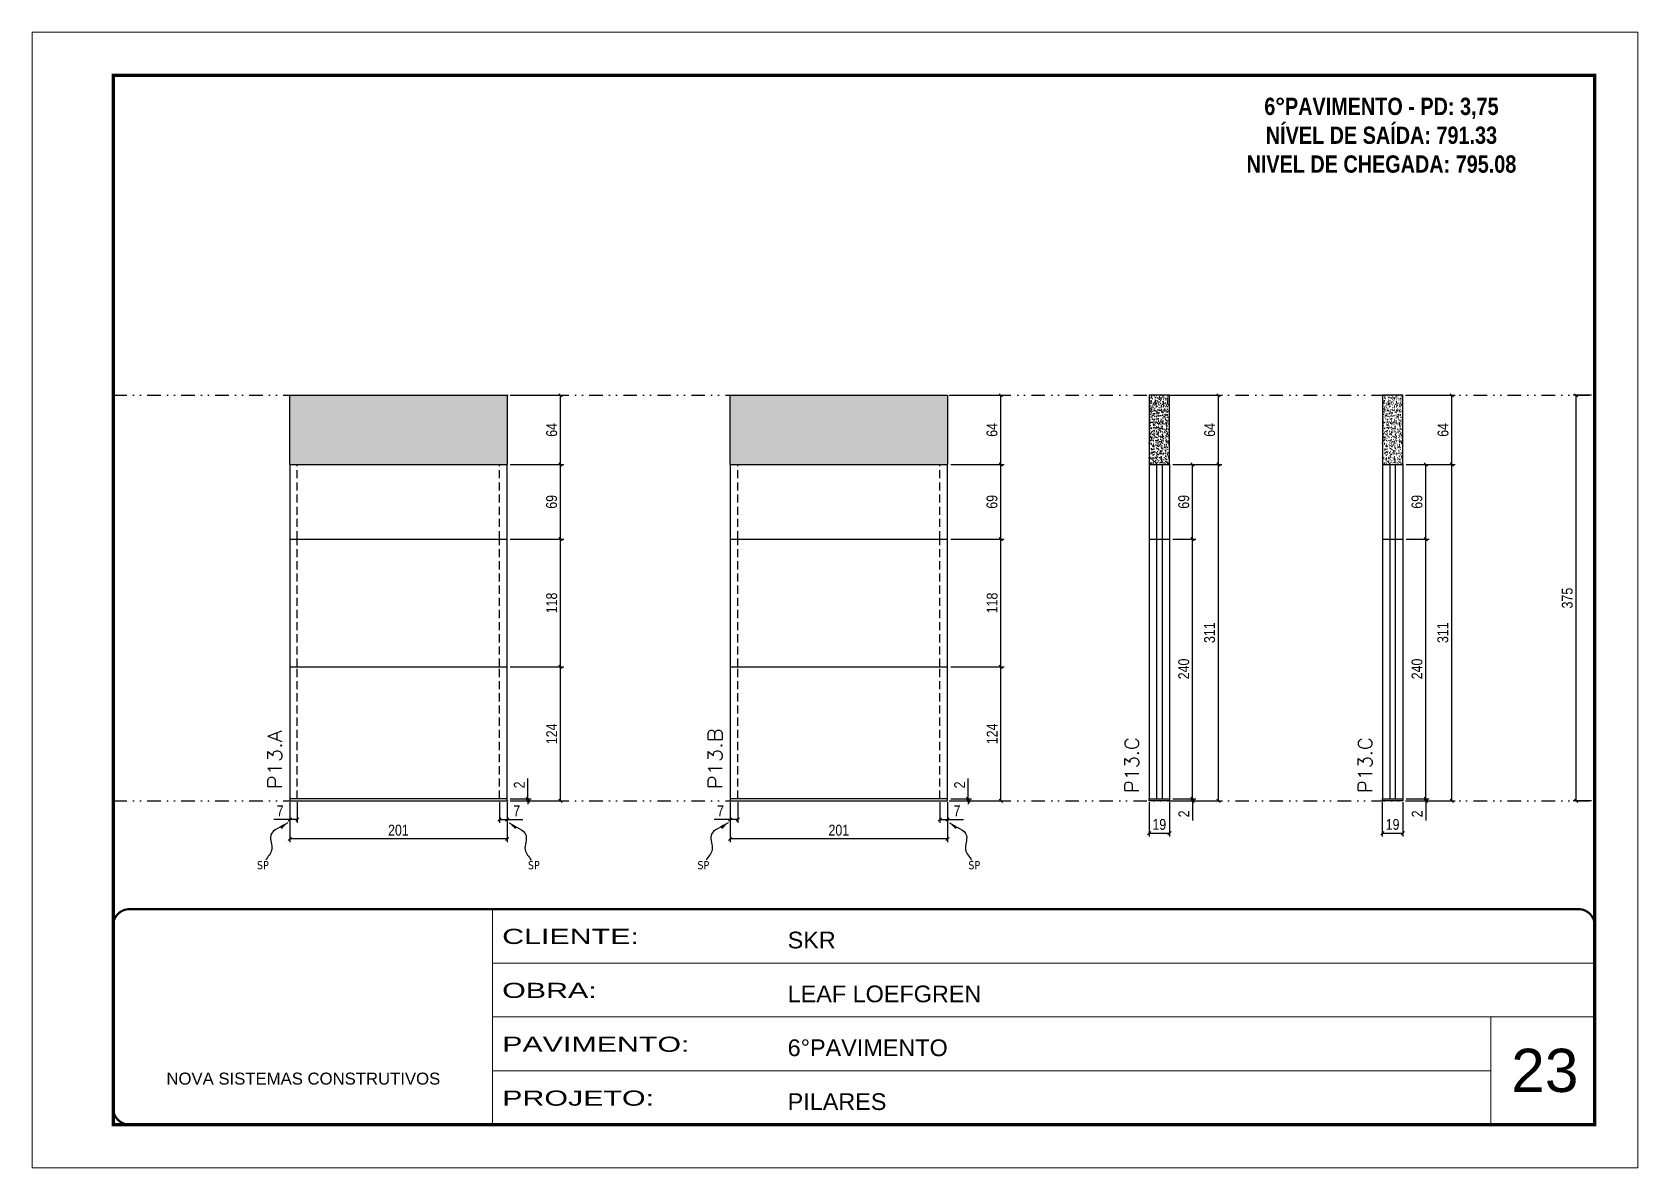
# Model space of a CAD drawing. Extents: x 14400 to 27878, y -21631 to 6985.
# Drawn here: x 17597 to 19082, y 192 to 1242 of the extents above; entities that cross this region are included whole.
import ezdxf

# ---------------------------------------------------------------- set-up
doc = ezdxf.new("R2010")
doc.units = 0
for name, pattern in [('CONTINUO', [0]), ('DASHED', [0.75, 0.5, -0.25]), ('DIVIDE2', [0.625, 0.25, -0.125, 0, -0.125, 0, -0.125]), ('HIDDEN', [0.375, 0.25, -0.125])]:
    doc.linetypes.add(name, pattern=pattern)
for name, color, linetype, lineweight in [('CARIMBO', 255, 'Continuous', 9), ('Folhas', 255, 'Continuous', 9), ('SARRAFO DE PRESSAO', 251, 'DASHED', 9), ('Texto Seção', 7, 'Continuous', 15)]:
    doc.layers.add(name, color=color, linetype=linetype, lineweight=lineweight)
for name, color, linetype in [('COTA', 241, 'Continuous'), ('NOMENCLATURA', 7, 'Continuous'), ('Nível', 160, 'Continuous'), ('Painéis', 200, 'Continuous'), ('SARR_2.2x7', 40, 'Continuous'), ('Sarrafo de Pressão', 42, 'HIDDEN'), ('texto', 7, 'Continuous')]:
    doc.layers.add(name, color=color, linetype=linetype)
doc.styles.add('ARIAL', font='arial.ttf')
doc.styles.add('COTA TECNICA', font='techl___.ttf', dxfattribs={"height": 10})
doc.styles.add('COTA TECNICA-50', font='techl___.ttf', dxfattribs={"height": 10})
doc.styles.add('REGUA-120', font='ROMANS.shx', dxfattribs={"height": 15})
doc.styles.add('ROMANC', font='techb___.ttf', dxfattribs={"height": 2.5})
doc.styles.get("Standard").update_dxf_attribs({"font": 'arial.ttf'})
doc.styles.add('Tecnologia', font='')
doc.styles.get('Tecnologia').set_extended_font_data('Forgotten Futurist')
doc.dimstyles.new('COTA PAINEL-50', dxfattribs={"dimtxt": 10, "dimasz": 3, "dimexe": 3, "dimexo": 3, "dimgap": 3, "dimtad": 1, "dimdec": 1, "dimzin": 12, "dimdsep": 46, "dimtxsty": 'COTA TECNICA-50', "dimblk1": 'OBLIQUE', "dimblk2": 'OBLIQUE', "dimsah": 1, "dimcen": 0.9, "dimclrd": 4, "dimclre": 4, "dimclrt": 240, "dimadec": 1, "dimazin": 3, "dimtfac": 1, "dimtdec": 1, "dimtmove": 0, "dimatfit": 3, "dimfxl": 1, "dimtolj": 1, "dimtzin": 12, "dimarcsym": 0})
doc.dimstyles.new('PAINEL', dxfattribs={"dimtxt": 10, "dimasz": 3, "dimexe": 3, "dimexo": 3, "dimgap": 3, "dimtad": 1, "dimdec": 1, "dimzin": 12, "dimdsep": 46, "dimtxsty": 'COTA TECNICA', "dimblk1": 'OBLIQUE', "dimblk2": 'OBLIQUE', "dimsah": 1, "dimcen": 0.9, "dimclrd": 4, "dimclre": 4, "dimclrt": 240, "dimadec": 1, "dimazin": 3, "dimtfac": 1, "dimtdec": 1, "dimtmove": 0, "dimatfit": 3, "dimfxl": 1, "dimtolj": 1, "dimtzin": 12, "dimarcsym": 0})
doc.dimstyles.get("Standard").update_dxf_attribs({"dimtxt": 0.18, "dimasz": 0.18, "dimexe": 0.18, "dimexo": 0.0625, "dimgap": 0.09, "dimtad": 0, "dimtih": 1, "dimtoh": 1, "dimdec": 4, "dimzin": 0, "dimdsep": 46, "dimtxsty": 'Standard', "dimcen": 0.09, "dimadec": 0, "dimazin": 0, "dimtfac": 1, "dimtdec": 4, "dimtofl": 0, "dimtmove": 0, "dimatfit": 3, "dimfxl": 1, "dimtolj": 1, "dimtzin": 0, "dimarcsym": 0})

msp = doc.modelspace()

# ---------------------------------------------------------------- texts
at = {"layer": 'CARIMBO', "style": 'ARIAL'}
msp.add_text('23', height=40, dxfattribs=at).set_placement((18964.83, 262))
at = {"layer": 'NOMENCLATURA', "color": 2, "insert": (18844.81, 1207.91), "char_height": 16, "attachment_point": 2, "style": 'ROMANC'}
msp.add_mtext_dynamic_manual_height_columns('\\P6°PAVIMENTO - PD: 3,75\\PNÍVEL DE SAÍDA: 791.33\\PNIVEL DE CHEGADA: 795.08', width=432.3511, gutter_width=1, heights=[0], dxfattribs=at)
at = {"layer": 'texto', "color": 0, "char_height": 7.5, "attachment_point": 5}
for insert in [(17810.43, 471.64), (18060.98, 471.64), (18217.71, 471.64), (18468.26, 471.64)]:
    msp.add_mtext('{\\fTahoma|b0|i0|c0|p34;\\C4;SP}', dxfattribs=dict(at, insert=insert))
at = {"layer": 'Texto Seção', "style": 'REGUA-120', "width": 1.1}
for s, p in [('P13.A', (17827.96, 541.9)), ('P13.B', (18235.23, 541.9))]:
    msp.add_text(s, height=13, rotation=90, dxfattribs=at).set_placement(p)
at = {"layer": 'Texto Seção', "char_height": 13, "width": 370.6998, "attachment_point": 7, "rotation": 90, "style": 'REGUA-120'}
for insert in [(18620.48, 538.55), (18836.2, 538.55)]:
    msp.add_mtext('P13.C', dxfattribs=dict(at, insert=insert))

# ---------------------------------------------------------------- blocks, each defined once
blk = doc.blocks.new('9999999999')
at = {"color": 30, "linetype": 'CONTINUO'}
for p, q in [((98564.6, 34230.2), (98564.6, 34429.4)), ((98564.6, 34379.6), (99584, 34379.6)), ((98564.6, 34329.8), (99488, 34329.8)), ((99584, 34329.8), (99488, 34329.8)), ((99488, 34329.8), (99488, 34230.2)), ((98564.6, 34280), (99488, 34280))]:
    blk.add_line(p, q, dxfattribs=at)
at = {"color": 30, "linetype": 'CONTINUO', "const_width": 2}
blk.add_lwpolyline([(99584, 34230.2), (99584, 34414.4, 0.414214), (99569, 34429.4), (98229, 34429.4, 0.414214), (98214, 34414.4), (98214, 34245.2, 0.414214), (98229, 34230.2), (99584, 34230.2)], format="xyb", dxfattribs=at)
at = {"layer": 'Folhas'}
blk.add_lwpolyline([(98139, 34190.2), (99624, 34190.2), (99624, 35240.2), (98139, 35240.2)], close=True, dxfattribs=at)
at = {"layer": 'Folhas', "color": 30, "const_width": 3}
blk.add_lwpolyline([(98214, 34230.2), (99584, 34230.2), (99584, 35200.2), (98214, 35200.2)], close=True, dxfattribs=at)
at = {"color": 7, "linetype": 'Continuous', "ltscale": 5, "style": 'ARIAL'}
for s, height, p in [('SKR', 15.48, (98837.7, 34393.1)), ('LEAF LOEFGREN', 15.483, (98837.7, 34343.3)), ('6°PAVIMENTO', 15.483, (98837.7, 34293.5)), ('NOVA SISTEMAS CONSTRUTIVOS', 11.059, (98263.2, 34267.2)), ('PILARES', 15.48, (98837.7, 34243.7))]:
    blk.add_text(s, height=height, dxfattribs=at).set_placement(p)
at = {"layer": 'Folhas', "color": 7, "style": 'Tecnologia', "width": 1.5}
for s, p in [('CLIENTE:', (98573.7, 34397.2)), ('OBRA:', (98573.7, 34347.3)), ('PAVIMENTO:', (98573.7, 34297.5)), ('PROJETO:', (98573.7, 34247.7))]:
    blk.add_text(s, height=14, dxfattribs=at).set_placement(p)
blk = doc.blocks.new('_Oblique')
at = {"color": 0, "linetype": 'ByBlock', "lineweight": -2}
blk.add_line((-0.5, -0.5), (0.5, 0.5), dxfattribs=at)
blk = doc.blocks.new('*D3009')
at = {"layer": 'COTA', "color": 4, "lineweight": -2, "transparency": 16777216}
for p, q in [((19039, 906.1), (19022, 906.1)), ((19025, 531.1), (19025, 906.1)), ((19039, 531.1), (19022, 531.1))]:
    blk.add_line(p, q, dxfattribs=at)
at = {"layer": 'Defpoints', "color": 0, "transparency": 16777216}
for p in [(19025, 906.1), (19042, 906.1), (19042, 531.1)]:
    blk.add_point(p, dxfattribs=at)
at = {"layer": 'COTA', "color": 4, "lineweight": -2, "transparency": 16777216, "xscale": 3, "yscale": 3, "zscale": 3}
for p, rotation in [((19025, 906.1), 90), ((19025, 531.1), 270)]:
    blk.add_blockref('_Oblique', p, dxfattribs=dict(at, rotation=rotation))
at = {"layer": 'COTA', "color": 240, "transparency": 16777216, "insert": (19016.7, 718.6), "char_height": 10, "attachment_point": 5, "rotation": 90, "style": 'COTA TECNICA'}
blk.add_mtext('\\A1;375', dxfattribs=at)
blk = doc.blocks.new('*D3026')
at = {"layer": 'COTA', "color": 4, "lineweight": -2, "transparency": 16777216}
for p, q in [((17835.2, 530.1), (17835.2, 492.9)), ((18036.2, 530.1), (18036.2, 492.9)), ((18036.2, 495.9), (17835.2, 495.9))]:
    blk.add_line(p, q, dxfattribs=at)
at = {"layer": 'Defpoints', "color": 0, "transparency": 16777216}
for p in [(17835.2, 533.1), (18036.2, 533.1), (17835.2, 495.9)]:
    blk.add_point(p, dxfattribs=at)
at = {"layer": 'COTA', "color": 4, "lineweight": -2, "transparency": 16777216, "xscale": 3, "yscale": 3, "zscale": 3, "rotation": 180}
blk.add_blockref('_Oblique', (17835.2, 495.9), dxfattribs=at)
at = {"layer": 'COTA', "color": 4, "lineweight": -2, "transparency": 16777216, "xscale": 3, "yscale": 3, "zscale": 3}
blk.add_blockref('_Oblique', (18036.2, 495.9), dxfattribs=at)
at = {"layer": 'COTA', "color": 240, "transparency": 16777216, "insert": (17935.7, 504), "char_height": 10, "attachment_point": 5, "style": 'COTA TECNICA'}
blk.add_mtext('\\A1;201', dxfattribs=at)
blk = doc.blocks.new('*D3027')
at = {"layer": 'COTA', "color": 4, "lineweight": -2, "transparency": 16777216}
for p, q in [((18029.2, 530.1), (18029.2, 510.9)), ((18036.2, 528.1), (18036.2, 510.9)), ((18029.2, 513.9), (18036.2, 513.9)), ((18036.2, 513.9), (18050.9, 513.9))]:
    blk.add_line(p, q, dxfattribs=at)
at = {"layer": 'Defpoints', "color": 0, "transparency": 16777216}
for p in [(18029.2, 533.1), (18036.2, 531.1), (18036.2, 513.9)]:
    blk.add_point(p, dxfattribs=at)
at = {"layer": 'COTA', "color": 4, "lineweight": -2, "transparency": 16777216, "xscale": 3, "yscale": 3, "zscale": 3, "rotation": 180}
blk.add_blockref('_Oblique', (18029.2, 513.9), dxfattribs=at)
at = {"layer": 'COTA', "color": 4, "lineweight": -2, "transparency": 16777216, "xscale": 3, "yscale": 3, "zscale": 3}
blk.add_blockref('_Oblique', (18036.2, 513.9), dxfattribs=at)
at = {"layer": 'COTA', "color": 240, "transparency": 16777216, "insert": (18045.1, 522), "char_height": 10, "attachment_point": 5, "style": 'COTA TECNICA-50'}
blk.add_mtext('\\A1;7', dxfattribs=at)
blk = doc.blocks.new('*D3028')
at = {"layer": 'COTA', "color": 4, "lineweight": -2, "transparency": 16777216}
for p, q in [((18055.5, 533.1), (18055.5, 551.9)), ((18039.2, 533.1), (18058.5, 533.1)), ((18039.2, 531.1), (18058.5, 531.1)), ((18055.5, 531.1), (18055.5, 533.1)), ((18055.5, 531.1), (18055.5, 528.1))]:
    blk.add_line(p, q, dxfattribs=at)
at = {"layer": 'Defpoints', "color": 0, "transparency": 16777216}
for p in [(18036.2, 533.1), (18036.2, 531.1), (18055.5, 531.1)]:
    blk.add_point(p, dxfattribs=at)
at = {"layer": 'COTA', "color": 4, "lineweight": -2, "transparency": 16777216, "xscale": 3, "yscale": 3, "zscale": 3}
for p, rotation in [((18055.5, 533.1), 270), ((18055.5, 531.1), 90)]:
    blk.add_blockref('_Oblique', p, dxfattribs=dict(at, rotation=rotation))
at = {"layer": 'COTA', "color": 240, "transparency": 16777216, "insert": (18047.5, 545.9), "char_height": 10, "attachment_point": 5, "rotation": 90, "style": 'COTA TECNICA-50'}
blk.add_mtext('\\A1;2', dxfattribs=at)
blk = doc.blocks.new('*D3029')
at = {"layer": 'COTA', "color": 4, "lineweight": -2, "transparency": 16777216}
for p, q in [((18039.2, 773.1), (18088.6, 773.1)), ((18085.6, 655.1), (18085.6, 773.1)), ((18039.2, 655.1), (18088.6, 655.1))]:
    blk.add_line(p, q, dxfattribs=at)
at = {"layer": 'Defpoints', "color": 0, "transparency": 16777216}
for p in [(18036.2, 773.1), (18085.6, 773.1), (18036.2, 655.1)]:
    blk.add_point(p, dxfattribs=at)
at = {"layer": 'COTA', "color": 4, "lineweight": -2, "transparency": 16777216, "xscale": 3, "yscale": 3, "zscale": 3}
for p, rotation in [((18085.6, 773.1), 90), ((18085.6, 655.1), 270)]:
    blk.add_blockref('_Oblique', p, dxfattribs=dict(at, rotation=rotation))
at = {"layer": 'COTA', "color": 240, "transparency": 16777216, "insert": (18077.5, 714.1), "char_height": 10, "attachment_point": 5, "rotation": 90, "style": 'COTA TECNICA-50'}
blk.add_mtext('\\A1;118', dxfattribs=at)
blk = doc.blocks.new('*D3030')
at = {"layer": 'COTA', "color": 4, "linetype": 'ByBlock', "lineweight": -2, "transparency": 16777216}
for p, q in [((18039.2, 655.1), (18088.6, 655.1)), ((18085.6, 531.1), (18085.6, 655.1)), ((18039.2, 531.1), (18088.6, 531.1))]:
    blk.add_line(p, q, dxfattribs=at)
at = {"layer": 'Defpoints', "color": 0, "linetype": 'ByBlock', "transparency": 16777216}
for p in [(18036.2, 655.1), (18085.6, 655.1), (18036.2, 531.1)]:
    blk.add_point(p, dxfattribs=at)
at = {"layer": 'COTA', "color": 4, "linetype": 'ByBlock', "lineweight": -2, "transparency": 16777216, "xscale": 3, "yscale": 3, "zscale": 3}
for p, rotation in [((18085.6, 655.1), 90), ((18085.6, 531.1), 270)]:
    blk.add_blockref('_Oblique', p, dxfattribs=dict(at, rotation=rotation))
at = {"layer": 'COTA', "color": 240, "linetype": 'ByBlock', "transparency": 16777216, "insert": (18077.5, 593.1), "char_height": 10, "attachment_point": 5, "rotation": 90, "style": 'COTA TECNICA'}
blk.add_mtext('\\A1;124', dxfattribs=at)
blk = doc.blocks.new('*D3031')
at = {"layer": 'COTA', "color": 4, "lineweight": -2, "transparency": 16777216}
for p, q in [((18629.9, 530.1), (18629.9, 498.2)), ((18648.9, 530.1), (18648.9, 498.2)), ((18629.9, 501.2), (18648.9, 501.2))]:
    blk.add_line(p, q, dxfattribs=at)
at = {"layer": 'Defpoints', "color": 0, "transparency": 16777216}
for p in [(18629.9, 533.1), (18648.9, 533.1), (18648.9, 501.2)]:
    blk.add_point(p, dxfattribs=at)
at = {"layer": 'COTA', "color": 4, "lineweight": -2, "transparency": 16777216, "xscale": 3, "yscale": 3, "zscale": 3, "rotation": 180}
blk.add_blockref('_Oblique', (18629.9, 501.2), dxfattribs=at)
at = {"layer": 'COTA', "color": 4, "lineweight": -2, "transparency": 16777216, "xscale": 3, "yscale": 3, "zscale": 3}
blk.add_blockref('_Oblique', (18648.9, 501.2), dxfattribs=at)
at = {"layer": 'COTA', "color": 240, "transparency": 16777216, "insert": (18639.4, 509.3), "char_height": 10, "attachment_point": 5, "style": 'COTA TECNICA'}
blk.add_mtext('\\A1;19', dxfattribs=at)
blk = doc.blocks.new('*D3032')
at = {"layer": 'COTA', "color": 4, "lineweight": -2, "transparency": 16777216}
for p, q in [((18670.1, 533.1), (18670.1, 536.1)), ((18651.9, 533.1), (18673.1, 533.1)), ((18651.9, 531.1), (18673.1, 531.1)), ((18670.1, 533.1), (18670.1, 531.1)), ((18670.1, 531.1), (18670.1, 513))]:
    blk.add_line(p, q, dxfattribs=at)
at = {"layer": 'Defpoints', "color": 0, "transparency": 16777216}
for p in [(18648.9, 533.1), (18648.9, 531.1), (18670.1, 533.1)]:
    blk.add_point(p, dxfattribs=at)
at = {"layer": 'COTA', "color": 4, "lineweight": -2, "transparency": 16777216, "xscale": 3, "yscale": 3, "zscale": 3}
for p, rotation in [((18670.1, 533.1), 270), ((18670.1, 531.1), 90)]:
    blk.add_blockref('_Oblique', p, dxfattribs=dict(at, rotation=rotation))
at = {"layer": 'COTA', "color": 240, "transparency": 16777216, "insert": (18662.1, 519.1), "char_height": 10, "attachment_point": 5, "rotation": 90, "style": 'COTA TECNICA-50'}
blk.add_mtext('\\A1;2', dxfattribs=at)
blk = doc.blocks.new('*D3033')
at = {"layer": 'COTA', "color": 4, "lineweight": -2, "transparency": 16777216}
for p, q in [((18651.9, 842.1), (18697.1, 842.1)), ((18694.1, 531.1), (18694.1, 842.1)), ((18651.9, 531.1), (18697.1, 531.1))]:
    blk.add_line(p, q, dxfattribs=at)
at = {"layer": 'Defpoints', "color": 0, "transparency": 16777216}
for p in [(18648.9, 842.1), (18694.1, 842.1), (18648.9, 531.1)]:
    blk.add_point(p, dxfattribs=at)
at = {"layer": 'COTA', "color": 4, "lineweight": -2, "transparency": 16777216, "xscale": 3, "yscale": 3, "zscale": 3}
for p, rotation in [((18694.1, 842.1), 90), ((18694.1, 531.1), 270)]:
    blk.add_blockref('_Oblique', p, dxfattribs=dict(at, rotation=rotation))
at = {"layer": 'COTA', "color": 240, "transparency": 16777216, "insert": (18685.9, 686.6), "char_height": 10, "attachment_point": 5, "rotation": 90, "style": 'COTA TECNICA-50'}
blk.add_mtext('\\A1;311', dxfattribs=at)
blk = doc.blocks.new('*D3034')
at = {"layer": 'COTA', "color": 4, "lineweight": -2, "transparency": 16777216}
for p, q in [((17835.2, 528.1), (17835.2, 510.9)), ((17842.2, 530.1), (17842.2, 510.9)), ((17835.2, 513.9), (17820.5, 513.9)), ((17842.2, 513.9), (17835.2, 513.9))]:
    blk.add_line(p, q, dxfattribs=at)
at = {"layer": 'Defpoints', "color": 0, "transparency": 16777216}
for p in [(17835.2, 531.1), (17842.2, 533.1), (17835.2, 513.9)]:
    blk.add_point(p, dxfattribs=at)
at = {"layer": 'COTA', "color": 4, "lineweight": -2, "transparency": 16777216, "xscale": 3, "yscale": 3, "zscale": 3, "rotation": 180}
blk.add_blockref('_Oblique', (17835.2, 513.9), dxfattribs=at)
at = {"layer": 'COTA', "color": 4, "lineweight": -2, "transparency": 16777216, "xscale": 3, "yscale": 3, "zscale": 3}
blk.add_blockref('_Oblique', (17842.2, 513.9), dxfattribs=at)
at = {"layer": 'COTA', "color": 240, "transparency": 16777216, "insert": (17826.3, 522), "char_height": 10, "attachment_point": 5, "style": 'COTA TECNICA-50'}
blk.add_mtext('\\A1;7', dxfattribs=at)
blk = doc.blocks.new('*D3035')
at = {"layer": 'COTA', "color": 4, "lineweight": -2, "transparency": 16777216}
for p, q in [((18651.9, 773.1), (18673.1, 773.1)), ((18670.1, 533.1), (18670.1, 773.1)), ((18651.9, 533.1), (18673.1, 533.1))]:
    blk.add_line(p, q, dxfattribs=at)
at = {"layer": 'Defpoints', "color": 0, "transparency": 16777216}
for p in [(18648.9, 773.1), (18670.1, 773.1), (18648.9, 533.1)]:
    blk.add_point(p, dxfattribs=at)
at = {"layer": 'COTA', "color": 4, "lineweight": -2, "transparency": 16777216, "xscale": 3, "yscale": 3, "zscale": 3}
for p, rotation in [((18670.1, 773.1), 90), ((18670.1, 533.1), 270)]:
    blk.add_blockref('_Oblique', p, dxfattribs=dict(at, rotation=rotation))
at = {"layer": 'COTA', "color": 240, "transparency": 16777216, "insert": (18662, 653.1), "char_height": 10, "attachment_point": 5, "rotation": 90, "style": 'COTA TECNICA'}
blk.add_mtext('\\A1;240', dxfattribs=at)
blk = doc.blocks.new('*D3036')
at = {"layer": 'COTA', "color": 4, "lineweight": -2, "transparency": 16777216}
for p, q in [((18651.9, 906.1), (18697.1, 906.1)), ((18694.1, 842.1), (18694.1, 906.1)), ((18651.9, 842.1), (18697.1, 842.1))]:
    blk.add_line(p, q, dxfattribs=at)
at = {"layer": 'Defpoints', "color": 0, "transparency": 16777216}
for p in [(18648.9, 906.1), (18694.1, 906.1), (18648.9, 842.1)]:
    blk.add_point(p, dxfattribs=at)
at = {"layer": 'COTA', "color": 4, "lineweight": -2, "transparency": 16777216, "xscale": 3, "yscale": 3, "zscale": 3}
for p, rotation in [((18694.1, 906.1), 90), ((18694.1, 842.1), 270)]:
    blk.add_blockref('_Oblique', p, dxfattribs=dict(at, rotation=rotation))
at = {"layer": 'COTA', "color": 240, "transparency": 16777216, "insert": (18686, 874.1), "char_height": 10, "attachment_point": 5, "rotation": 90, "style": 'COTA TECNICA'}
blk.add_mtext('\\A1;64', dxfattribs=at)
blk = doc.blocks.new('*D3037')
at = {"layer": 'COTA', "color": 4, "lineweight": -2, "transparency": 16777216}
for p, q in [((18039.2, 906.1), (18088.6, 906.1)), ((18085.6, 842.1), (18085.6, 906.1)), ((18039.2, 842.1), (18088.6, 842.1))]:
    blk.add_line(p, q, dxfattribs=at)
at = {"layer": 'Defpoints', "color": 0, "transparency": 16777216}
for p in [(18036.2, 906.1), (18085.6, 906.1), (18036.2, 842.1)]:
    blk.add_point(p, dxfattribs=at)
at = {"layer": 'COTA', "color": 4, "lineweight": -2, "transparency": 16777216, "xscale": 3, "yscale": 3, "zscale": 3}
for p, rotation in [((18085.6, 906.1), 90), ((18085.6, 842.1), 270)]:
    blk.add_blockref('_Oblique', p, dxfattribs=dict(at, rotation=rotation))
at = {"layer": 'COTA', "color": 240, "transparency": 16777216, "insert": (18077.5, 874.1), "char_height": 10, "attachment_point": 5, "rotation": 90, "style": 'COTA TECNICA'}
blk.add_mtext('\\A1;64', dxfattribs=at)
blk = doc.blocks.new('*D3038')
at = {"layer": 'COTA', "color": 4, "lineweight": -2, "transparency": 16777216}
for p, q in [((18039.2, 842.1), (18088.6, 842.1)), ((18085.6, 773.1), (18085.6, 842.1)), ((18039.2, 773.1), (18088.6, 773.1))]:
    blk.add_line(p, q, dxfattribs=at)
at = {"layer": 'Defpoints', "color": 0, "transparency": 16777216}
for p in [(18036.2, 842.1), (18085.6, 842.1), (18036.2, 773.1)]:
    blk.add_point(p, dxfattribs=at)
at = {"layer": 'COTA', "color": 4, "lineweight": -2, "transparency": 16777216, "xscale": 3, "yscale": 3, "zscale": 3}
for p, rotation in [((18085.6, 842.1), 90), ((18085.6, 773.1), 270)]:
    blk.add_blockref('_Oblique', p, dxfattribs=dict(at, rotation=rotation))
at = {"layer": 'COTA', "color": 240, "transparency": 16777216, "insert": (18077.4, 807.6), "char_height": 10, "attachment_point": 5, "rotation": 90, "style": 'COTA TECNICA'}
blk.add_mtext('\\A1;69', dxfattribs=at)
blk = doc.blocks.new('*D3039')
at = {"layer": 'COTA', "color": 4, "lineweight": -2, "transparency": 16777216}
for p, q in [((18242.5, 530.1), (18242.5, 492.9)), ((18443.5, 530.1), (18443.5, 492.9)), ((18443.5, 495.9), (18242.5, 495.9))]:
    blk.add_line(p, q, dxfattribs=at)
at = {"layer": 'Defpoints', "color": 0, "transparency": 16777216}
for p in [(18242.5, 533.1), (18443.5, 533.1), (18242.5, 495.9)]:
    blk.add_point(p, dxfattribs=at)
at = {"layer": 'COTA', "color": 4, "lineweight": -2, "transparency": 16777216, "xscale": 3, "yscale": 3, "zscale": 3, "rotation": 180}
blk.add_blockref('_Oblique', (18242.5, 495.9), dxfattribs=at)
at = {"layer": 'COTA', "color": 4, "lineweight": -2, "transparency": 16777216, "xscale": 3, "yscale": 3, "zscale": 3}
blk.add_blockref('_Oblique', (18443.5, 495.9), dxfattribs=at)
at = {"layer": 'COTA', "color": 240, "transparency": 16777216, "insert": (18343, 504), "char_height": 10, "attachment_point": 5, "style": 'COTA TECNICA'}
blk.add_mtext('\\A1;201', dxfattribs=at)
blk = doc.blocks.new('*D3040')
at = {"layer": 'COTA', "color": 4, "lineweight": -2, "transparency": 16777216}
for p, q in [((18436.5, 530.1), (18436.5, 510.9)), ((18443.5, 528.1), (18443.5, 510.9)), ((18436.5, 513.9), (18443.5, 513.9)), ((18443.5, 513.9), (18458.2, 513.9))]:
    blk.add_line(p, q, dxfattribs=at)
at = {"layer": 'Defpoints', "color": 0, "transparency": 16777216}
for p in [(18436.5, 533.1), (18443.5, 531.1), (18443.5, 513.9)]:
    blk.add_point(p, dxfattribs=at)
at = {"layer": 'COTA', "color": 4, "lineweight": -2, "transparency": 16777216, "xscale": 3, "yscale": 3, "zscale": 3, "rotation": 180}
blk.add_blockref('_Oblique', (18436.5, 513.9), dxfattribs=at)
at = {"layer": 'COTA', "color": 4, "lineweight": -2, "transparency": 16777216, "xscale": 3, "yscale": 3, "zscale": 3}
blk.add_blockref('_Oblique', (18443.5, 513.9), dxfattribs=at)
at = {"layer": 'COTA', "color": 240, "transparency": 16777216, "insert": (18452.3, 522), "char_height": 10, "attachment_point": 5, "style": 'COTA TECNICA-50'}
blk.add_mtext('\\A1;7', dxfattribs=at)
blk = doc.blocks.new('*D3041')
at = {"layer": 'COTA', "color": 4, "lineweight": -2, "transparency": 16777216}
for p, q in [((18462.7, 533.1), (18462.7, 551.9)), ((18446.5, 533.1), (18465.7, 533.1)), ((18446.5, 531.1), (18465.7, 531.1)), ((18462.7, 531.1), (18462.7, 533.1)), ((18462.7, 531.1), (18462.7, 528.1))]:
    blk.add_line(p, q, dxfattribs=at)
at = {"layer": 'Defpoints', "color": 0, "transparency": 16777216}
for p in [(18443.5, 533.1), (18443.5, 531.1), (18462.7, 531.1)]:
    blk.add_point(p, dxfattribs=at)
at = {"layer": 'COTA', "color": 4, "lineweight": -2, "transparency": 16777216, "xscale": 3, "yscale": 3, "zscale": 3}
for p, rotation in [((18462.7, 533.1), 270), ((18462.7, 531.1), 90)]:
    blk.add_blockref('_Oblique', p, dxfattribs=dict(at, rotation=rotation))
at = {"layer": 'COTA', "color": 240, "transparency": 16777216, "insert": (18454.7, 545.9), "char_height": 10, "attachment_point": 5, "rotation": 90, "style": 'COTA TECNICA-50'}
blk.add_mtext('\\A1;2', dxfattribs=at)
blk = doc.blocks.new('*D3042')
at = {"layer": 'COTA', "color": 4, "lineweight": -2, "transparency": 16777216}
for p, q in [((18446.5, 773.1), (18495.9, 773.1)), ((18492.9, 655.1), (18492.9, 773.1)), ((18446.5, 655.1), (18495.9, 655.1))]:
    blk.add_line(p, q, dxfattribs=at)
at = {"layer": 'Defpoints', "color": 0, "transparency": 16777216}
for p in [(18443.5, 773.1), (18492.9, 773.1), (18443.5, 655.1)]:
    blk.add_point(p, dxfattribs=at)
at = {"layer": 'COTA', "color": 4, "lineweight": -2, "transparency": 16777216, "xscale": 3, "yscale": 3, "zscale": 3}
for p, rotation in [((18492.9, 773.1), 90), ((18492.9, 655.1), 270)]:
    blk.add_blockref('_Oblique', p, dxfattribs=dict(at, rotation=rotation))
at = {"layer": 'COTA', "color": 240, "transparency": 16777216, "insert": (18484.8, 714.1), "char_height": 10, "attachment_point": 5, "rotation": 90, "style": 'COTA TECNICA-50'}
blk.add_mtext('\\A1;118', dxfattribs=at)
blk = doc.blocks.new('*D3043')
at = {"layer": 'COTA', "color": 4, "linetype": 'ByBlock', "lineweight": -2, "transparency": 16777216}
for p, q in [((18446.5, 655.1), (18495.9, 655.1)), ((18492.9, 531.1), (18492.9, 655.1)), ((18446.5, 531.1), (18495.9, 531.1))]:
    blk.add_line(p, q, dxfattribs=at)
at = {"layer": 'Defpoints', "color": 0, "linetype": 'ByBlock', "transparency": 16777216}
for p in [(18443.5, 655.1), (18492.9, 655.1), (18443.5, 531.1)]:
    blk.add_point(p, dxfattribs=at)
at = {"layer": 'COTA', "color": 4, "linetype": 'ByBlock', "lineweight": -2, "transparency": 16777216, "xscale": 3, "yscale": 3, "zscale": 3}
for p, rotation in [((18492.9, 655.1), 90), ((18492.9, 531.1), 270)]:
    blk.add_blockref('_Oblique', p, dxfattribs=dict(at, rotation=rotation))
at = {"layer": 'COTA', "color": 240, "linetype": 'ByBlock', "transparency": 16777216, "insert": (18484.8, 593.1), "char_height": 10, "attachment_point": 5, "rotation": 90, "style": 'COTA TECNICA'}
blk.add_mtext('\\A1;124', dxfattribs=at)
blk = doc.blocks.new('*D3044')
at = {"layer": 'COTA', "color": 4, "lineweight": -2, "transparency": 16777216}
for p, q in [((18242.5, 528.1), (18242.5, 510.9)), ((18249.5, 530.1), (18249.5, 510.9)), ((18242.5, 513.9), (18227.8, 513.9)), ((18249.5, 513.9), (18242.5, 513.9))]:
    blk.add_line(p, q, dxfattribs=at)
at = {"layer": 'Defpoints', "color": 0, "transparency": 16777216}
for p in [(18242.5, 531.1), (18249.5, 533.1), (18242.5, 513.9)]:
    blk.add_point(p, dxfattribs=at)
at = {"layer": 'COTA', "color": 4, "lineweight": -2, "transparency": 16777216, "xscale": 3, "yscale": 3, "zscale": 3, "rotation": 180}
blk.add_blockref('_Oblique', (18242.5, 513.9), dxfattribs=at)
at = {"layer": 'COTA', "color": 4, "lineweight": -2, "transparency": 16777216, "xscale": 3, "yscale": 3, "zscale": 3}
blk.add_blockref('_Oblique', (18249.5, 513.9), dxfattribs=at)
at = {"layer": 'COTA', "color": 240, "transparency": 16777216, "insert": (18233.6, 522), "char_height": 10, "attachment_point": 5, "style": 'COTA TECNICA-50'}
blk.add_mtext('\\A1;7', dxfattribs=at)
blk = doc.blocks.new('*D3045')
at = {"layer": 'COTA', "color": 4, "lineweight": -2, "transparency": 16777216}
for p, q in [((18446.5, 906.1), (18495.9, 906.1)), ((18492.9, 842.1), (18492.9, 906.1)), ((18446.5, 842.1), (18495.9, 842.1))]:
    blk.add_line(p, q, dxfattribs=at)
at = {"layer": 'Defpoints', "color": 0, "transparency": 16777216}
for p in [(18443.5, 906.1), (18492.9, 906.1), (18443.5, 842.1)]:
    blk.add_point(p, dxfattribs=at)
at = {"layer": 'COTA', "color": 4, "lineweight": -2, "transparency": 16777216, "xscale": 3, "yscale": 3, "zscale": 3}
for p, rotation in [((18492.9, 906.1), 90), ((18492.9, 842.1), 270)]:
    blk.add_blockref('_Oblique', p, dxfattribs=dict(at, rotation=rotation))
at = {"layer": 'COTA', "color": 240, "transparency": 16777216, "insert": (18484.7, 874.1), "char_height": 10, "attachment_point": 5, "rotation": 90, "style": 'COTA TECNICA'}
blk.add_mtext('\\A1;64', dxfattribs=at)
blk = doc.blocks.new('*D3046')
at = {"layer": 'COTA', "color": 4, "lineweight": -2, "transparency": 16777216}
for p, q in [((18446.5, 842.1), (18495.9, 842.1)), ((18492.9, 773.1), (18492.9, 842.1)), ((18446.5, 773.1), (18495.9, 773.1))]:
    blk.add_line(p, q, dxfattribs=at)
at = {"layer": 'Defpoints', "color": 0, "transparency": 16777216}
for p in [(18443.5, 842.1), (18492.9, 842.1), (18443.5, 773.1)]:
    blk.add_point(p, dxfattribs=at)
at = {"layer": 'COTA', "color": 4, "lineweight": -2, "transparency": 16777216, "xscale": 3, "yscale": 3, "zscale": 3}
for p, rotation in [((18492.9, 842.1), 90), ((18492.9, 773.1), 270)]:
    blk.add_blockref('_Oblique', p, dxfattribs=dict(at, rotation=rotation))
at = {"layer": 'COTA', "color": 240, "transparency": 16777216, "insert": (18484.7, 807.6), "char_height": 10, "attachment_point": 5, "rotation": 90, "style": 'COTA TECNICA'}
blk.add_mtext('\\A1;69', dxfattribs=at)
blk = doc.blocks.new('*D3047')
at = {"layer": 'COTA', "color": 4, "lineweight": -2, "transparency": 16777216}
for p, q in [((18651.9, 842.1), (18673.1, 842.1)), ((18670.1, 773.1), (18670.1, 842.1)), ((18651.9, 773.1), (18673.1, 773.1))]:
    blk.add_line(p, q, dxfattribs=at)
at = {"layer": 'Defpoints', "color": 0, "transparency": 16777216}
for p in [(18648.9, 842.1), (18670.1, 842.1), (18648.9, 773.1)]:
    blk.add_point(p, dxfattribs=at)
at = {"layer": 'COTA', "color": 4, "lineweight": -2, "transparency": 16777216, "xscale": 3, "yscale": 3, "zscale": 3}
for p, rotation in [((18670.1, 842.1), 90), ((18670.1, 773.1), 270)]:
    blk.add_blockref('_Oblique', p, dxfattribs=dict(at, rotation=rotation))
at = {"layer": 'COTA', "color": 240, "transparency": 16777216, "insert": (18662, 807.6), "char_height": 10, "attachment_point": 5, "rotation": 90, "style": 'COTA TECNICA'}
blk.add_mtext('\\A1;69', dxfattribs=at)
blk = doc.blocks.new('*D3048')
at = {"layer": 'COTA', "color": 4, "lineweight": -2, "transparency": 16777216}
for p, q in [((18845.6, 530.1), (18845.6, 498.2)), ((18864.6, 530.1), (18864.6, 498.2)), ((18845.6, 501.2), (18864.6, 501.2))]:
    blk.add_line(p, q, dxfattribs=at)
at = {"layer": 'Defpoints', "color": 0, "transparency": 16777216}
for p in [(18845.6, 533.1), (18864.6, 533.1), (18864.6, 501.2)]:
    blk.add_point(p, dxfattribs=at)
at = {"layer": 'COTA', "color": 4, "lineweight": -2, "transparency": 16777216, "xscale": 3, "yscale": 3, "zscale": 3, "rotation": 180}
blk.add_blockref('_Oblique', (18845.6, 501.2), dxfattribs=at)
at = {"layer": 'COTA', "color": 4, "lineweight": -2, "transparency": 16777216, "xscale": 3, "yscale": 3, "zscale": 3}
blk.add_blockref('_Oblique', (18864.6, 501.2), dxfattribs=at)
at = {"layer": 'COTA', "color": 240, "transparency": 16777216, "insert": (18855.1, 509.3), "char_height": 10, "attachment_point": 5, "style": 'COTA TECNICA'}
blk.add_mtext('\\A1;19', dxfattribs=at)
blk = doc.blocks.new('*D3049')
at = {"layer": 'COTA', "color": 4, "lineweight": -2, "transparency": 16777216}
for p, q in [((18885.8, 533.1), (18885.8, 536.1)), ((18867.6, 533.1), (18888.8, 533.1)), ((18867.6, 531.1), (18888.8, 531.1)), ((18885.8, 533.1), (18885.8, 531.1)), ((18885.8, 531.1), (18885.8, 513))]:
    blk.add_line(p, q, dxfattribs=at)
at = {"layer": 'Defpoints', "color": 0, "transparency": 16777216}
for p in [(18864.6, 533.1), (18864.6, 531.1), (18885.8, 533.1)]:
    blk.add_point(p, dxfattribs=at)
at = {"layer": 'COTA', "color": 4, "lineweight": -2, "transparency": 16777216, "xscale": 3, "yscale": 3, "zscale": 3}
for p, rotation in [((18885.8, 533.1), 270), ((18885.8, 531.1), 90)]:
    blk.add_blockref('_Oblique', p, dxfattribs=dict(at, rotation=rotation))
at = {"layer": 'COTA', "color": 240, "transparency": 16777216, "insert": (18877.8, 519.1), "char_height": 10, "attachment_point": 5, "rotation": 90, "style": 'COTA TECNICA-50'}
blk.add_mtext('\\A1;2', dxfattribs=at)
blk = doc.blocks.new('*D3050')
at = {"layer": 'COTA', "color": 4, "lineweight": -2, "transparency": 16777216}
for p, q in [((18867.6, 842.1), (18912.9, 842.1)), ((18909.9, 531.1), (18909.9, 842.1)), ((18867.6, 531.1), (18912.9, 531.1))]:
    blk.add_line(p, q, dxfattribs=at)
at = {"layer": 'Defpoints', "color": 0, "transparency": 16777216}
for p in [(18864.6, 842.1), (18909.9, 842.1), (18864.6, 531.1)]:
    blk.add_point(p, dxfattribs=at)
at = {"layer": 'COTA', "color": 4, "lineweight": -2, "transparency": 16777216, "xscale": 3, "yscale": 3, "zscale": 3}
for p, rotation in [((18909.9, 842.1), 90), ((18909.9, 531.1), 270)]:
    blk.add_blockref('_Oblique', p, dxfattribs=dict(at, rotation=rotation))
at = {"layer": 'COTA', "color": 240, "transparency": 16777216, "insert": (18901.6, 686.6), "char_height": 10, "attachment_point": 5, "rotation": 90, "style": 'COTA TECNICA-50'}
blk.add_mtext('\\A1;311', dxfattribs=at)
blk = doc.blocks.new('*D3051')
at = {"layer": 'COTA', "color": 4, "lineweight": -2, "transparency": 16777216}
for p, q in [((18867.6, 773.1), (18888.8, 773.1)), ((18885.8, 533.1), (18885.8, 773.1)), ((18867.6, 533.1), (18888.8, 533.1))]:
    blk.add_line(p, q, dxfattribs=at)
at = {"layer": 'Defpoints', "color": 0, "transparency": 16777216}
for p in [(18864.6, 773.1), (18885.8, 773.1), (18864.6, 533.1)]:
    blk.add_point(p, dxfattribs=at)
at = {"layer": 'COTA', "color": 4, "lineweight": -2, "transparency": 16777216, "xscale": 3, "yscale": 3, "zscale": 3}
for p, rotation in [((18885.8, 773.1), 90), ((18885.8, 533.1), 270)]:
    blk.add_blockref('_Oblique', p, dxfattribs=dict(at, rotation=rotation))
at = {"layer": 'COTA', "color": 240, "transparency": 16777216, "insert": (18877.7, 653.1), "char_height": 10, "attachment_point": 5, "rotation": 90, "style": 'COTA TECNICA'}
blk.add_mtext('\\A1;240', dxfattribs=at)
blk = doc.blocks.new('*D3052')
at = {"layer": 'COTA', "color": 4, "lineweight": -2, "transparency": 16777216}
for p, q in [((18867.6, 906.1), (18912.9, 906.1)), ((18909.9, 842.1), (18909.9, 906.1)), ((18867.6, 842.1), (18912.9, 842.1))]:
    blk.add_line(p, q, dxfattribs=at)
at = {"layer": 'Defpoints', "color": 0, "transparency": 16777216}
for p in [(18864.6, 906.1), (18909.9, 906.1), (18864.6, 842.1)]:
    blk.add_point(p, dxfattribs=at)
at = {"layer": 'COTA', "color": 4, "lineweight": -2, "transparency": 16777216, "xscale": 3, "yscale": 3, "zscale": 3}
for p, rotation in [((18909.9, 906.1), 90), ((18909.9, 842.1), 270)]:
    blk.add_blockref('_Oblique', p, dxfattribs=dict(at, rotation=rotation))
at = {"layer": 'COTA', "color": 240, "transparency": 16777216, "insert": (18901.8, 874.1), "char_height": 10, "attachment_point": 5, "rotation": 90, "style": 'COTA TECNICA'}
blk.add_mtext('\\A1;64', dxfattribs=at)
blk = doc.blocks.new('*D3053')
at = {"layer": 'COTA', "color": 4, "lineweight": -2, "transparency": 16777216}
for p, q in [((18867.6, 842.1), (18888.8, 842.1)), ((18885.8, 773.1), (18885.8, 842.1)), ((18867.6, 773.1), (18888.8, 773.1))]:
    blk.add_line(p, q, dxfattribs=at)
at = {"layer": 'Defpoints', "color": 0, "transparency": 16777216}
for p in [(18864.6, 842.1), (18885.8, 842.1), (18864.6, 773.1)]:
    blk.add_point(p, dxfattribs=at)
at = {"layer": 'COTA', "color": 4, "lineweight": -2, "transparency": 16777216, "xscale": 3, "yscale": 3, "zscale": 3}
for p, rotation in [((18885.8, 842.1), 90), ((18885.8, 773.1), 270)]:
    blk.add_blockref('_Oblique', p, dxfattribs=dict(at, rotation=rotation))
at = {"layer": 'COTA', "color": 240, "transparency": 16777216, "insert": (18877.7, 807.6), "char_height": 10, "attachment_point": 5, "rotation": 90, "style": 'COTA TECNICA'}
blk.add_mtext('\\A1;69', dxfattribs=at)

# ---------------------------------------------------------------- dimensions: what is measured, and where the dimension line sits
at = {"layer": 'COTA'}
for base, p1, p2, angle, dimstyle, picture, middle in [((18085.57, 906.13), (18036.2, 842.13), (18036.2, 906.13), 90, 'PAINEL', '*D3037', (18077.47, 874.13)), ((18492.85, 906.13), (18443.48, 842.13), (18443.48, 906.13), 90, 'PAINEL', '*D3045', (18484.75, 874.13)), ((18694.14, 906.13), (18648.93, 842.13), (18648.93, 906.13), 90, 'PAINEL', '*D3036', (18686.04, 874.13)), ((18909.86, 906.13), (18864.65, 842.13), (18864.65, 906.13), 90, 'PAINEL', '*D3052', (18901.76, 874.13)), ((19024.96, 906.13), (19041.97, 531.13), (19041.97, 906.13), 90, 'PAINEL', '*D3009', (19016.74, 718.63)), ((18085.57, 842.13), (18036.2, 773.13), (18036.2, 842.13), 90, 'PAINEL', '*D3038', (18077.44, 807.63)), ((18492.85, 842.13), (18443.48, 773.13), (18443.48, 842.13), 90, 'PAINEL', '*D3046', (18484.72, 807.63)), ((18694.14, 842.13), (18648.93, 531.13), (18648.93, 842.13), 90, 'COTA PAINEL-50', '*D3033', (18685.92, 686.63)), ((18670.13, 842.13), (18648.93, 773.13), (18648.93, 842.13), 90, 'PAINEL', '*D3047', (18662, 807.63)), ((18909.86, 842.13), (18864.65, 531.13), (18864.65, 842.13), 90, 'COTA PAINEL-50', '*D3050', (18901.64, 686.63)), ((18885.84, 842.13), (18864.65, 773.13), (18864.65, 842.13), 90, 'PAINEL', '*D3053', (18877.71, 807.63)), ((18085.57, 773.13), (18036.2, 655.13), (18036.2, 773.13), 90, 'COTA PAINEL-50', '*D3029', (18077.48, 714.13)), ((18492.85, 773.13), (18443.48, 655.13), (18443.48, 773.13), 90, 'COTA PAINEL-50', '*D3042', (18484.76, 714.13)), ((18670.13, 773.13), (18648.93, 533.13), (18648.93, 773.13), 90, 'PAINEL', '*D3035', (18662.02, 653.13)), ((18885.84, 773.13), (18864.65, 533.13), (18864.65, 773.13), 90, 'PAINEL', '*D3051', (18877.74, 653.13)), ((17835.2, 513.89), (17842.2, 533.13), (17835.2, 531.13), 180, 'COTA PAINEL-50', '*D3034', (17826.34, 521.97)), ((18242.48, 513.89), (18249.48, 533.13), (18242.48, 531.13), 180, 'COTA PAINEL-50', '*D3044', (18233.62, 521.97))]:
    dim = msp.add_linear_dim(base=base, p1=p1, p2=p2, angle=angle, dimstyle=dimstyle, dxfattribs=at)
    dim.commit()
    dim.dimension.update_dxf_attribs({"geometry": picture, "text_midpoint": middle})
at = {"layer": 'COTA', "linetype": 'ByBlock'}
for p1, p2, picture, middle in [((18036.2, 531.13), (18036.2, 655.13), '*D3030', (18077.5, 593.13)), ((18443.48, 531.13), (18443.48, 655.13), '*D3043', (18484.78, 593.13))]:
    dim = msp.add_aligned_dim(p1=p1, p2=p2, distance=-49.37, dimstyle='PAINEL', dxfattribs=at)
    dim.commit()
    dim.dimension.update_dxf_attribs({"geometry": picture, "text_midpoint": middle})
at = {"layer": 'COTA'}
for base, p1, p2, picture, middle in [((18055.46, 531.13), (18036.2, 533.13), (18036.2, 531.13), '*D3028', (18055.46, 545.88)), ((18462.74, 531.13), (18443.48, 533.13), (18443.48, 531.13), '*D3041', (18462.74, 545.88)), ((18670.13, 533.13), (18648.93, 531.13), (18648.93, 533.13), '*D3032', (18670.13, 519.08)), ((18885.84, 533.13), (18864.65, 531.13), (18864.65, 533.13), '*D3049', (18885.84, 519.08))]:
    dim = msp.add_linear_dim(base=base, p1=p1, p2=p2, angle=90, dimstyle='COTA PAINEL-50', dxfattribs=at)
    dim.commit()
    dim.dimension.update_dxf_attribs({"geometry": picture, "text_midpoint": middle, "dimtype": 160})
for base, p1, p2, picture, middle in [((17835.2, 495.87), (18036.2, 533.13), (17835.2, 533.13), '*D3026', (17935.7, 503.97)), ((18242.48, 495.87), (18443.48, 533.13), (18242.48, 533.13), '*D3039', (18342.98, 503.97))]:
    dim = msp.add_linear_dim(base=base, p1=p1, p2=p2, angle=180, dimstyle='PAINEL', override={"dimarcsym": 2}, dxfattribs=at)
    dim.commit()
    dim.dimension.update_dxf_attribs({"geometry": picture, "text_midpoint": middle})
for base, p1, p2, picture, middle in [((18036.2, 513.89), (18029.2, 533.13), (18036.2, 531.13), '*D3027', (18045.07, 521.97)), ((18443.48, 513.89), (18436.48, 533.13), (18443.48, 531.13), '*D3040', (18452.35, 521.97))]:
    dim = msp.add_linear_dim(base=base, p1=p1, p2=p2, dimstyle='COTA PAINEL-50', dxfattribs=at)
    dim.commit()
    dim.dimension.update_dxf_attribs({"geometry": picture, "text_midpoint": middle})
for base, p1, p2, picture, middle in [((18648.93, 501.24), (18629.93, 533.13), (18648.93, 533.13), '*D3031', (18639.43, 509.33)), ((18864.65, 501.24), (18845.65, 533.13), (18864.65, 533.13), '*D3048', (18855.15, 509.33))]:
    dim = msp.add_linear_dim(base=base, p1=p1, p2=p2, dimstyle='PAINEL', override={"dimarcsym": 2}, dxfattribs=at)
    dim.commit()
    dim.dimension.update_dxf_attribs({"geometry": picture, "text_midpoint": middle})

# ---------------------------------------------------------------- hatches: boundary and pattern name
at = {"layer": 'COTA'}
h = msp.add_hatch(dxfattribs=at)
h.set_pattern_fill('AR-CONC', color=256, scale=0.03)
h.paths.add_polyline_path([(18036.2, 906.13), (17835.2, 906.13), (17835.2, 842.13), (18036.2, 842.13)])
h = msp.add_hatch(dxfattribs=at)
h.set_pattern_fill('AR-CONC', color=256, scale=0.03)
h.set_pattern_definition([(50, (407.2783, 0), (5.4655401, -0.4781726), [0.5715, -6.2865]), (355, (407.2783, 0), (-1.0573026, 5.7317054), [0.4572, -5.0292175]), (100.451445, (407.734, -0.04), (4.4082374, 5.2535326), [0.4857003, -5.3427073]), (46.1842, (407.278, 1.524), (8.1323712, -1.2612698), [0.85725, -9.42975]), (96.63556, (407.956, 1.419), (7.122124, 7.4227837), [0.7285507, -8.0140682]), (351.18415, (407.278, 1.524), (7.122124, 7.4227837), [0.685799, -7.543792]), (21, (408.0403, 1.143), (4.5484317, -3.067956), [0.5715, -6.2865]), (326, (408.0403, 1.143), (1.8540609, 5.525639), [0.4572, -5.0292]), (71.451445, (408.4193, 0.8873), (6.4024926, 2.457683), [0.4857003, -5.3426981]), (37.5, (407.2783, 0), (0.0926581, 2.53665117), [0, -4.96824, 0, -5.1054, 0, -5.04825]), (7.5, (407.2783, 0), (2.00458988, 3.00541724), [0, -2.91084, 0, -4.85394, 0, -1.92405]), (327.5, (405.579, 0), (4.06771786, -0.17186232), [0, -1.905, 0, -5.9436, 0, -7.8867]), (317.5, (404.817, 0), (4.44387544, 0.7627947), [0, -2.4765, 0, -3.94716, 0, -5.6007])])
h.paths.add_polyline_path([(18443.48, 906.13), (18242.48, 906.13), (18242.48, 842.13), (18443.48, 842.13)])
h = msp.add_hatch(dxfattribs=at)
h.set_pattern_fill('AR-CONC', color=256, scale=0.03)
h.set_pattern_definition([(50, (3177.5, -2283.15), (5.4655401, -0.4781726), [0.5715, -6.2865]), (355, (3177.5, -2283.15), (-1.0573026, 5.7317054), [0.4572, -5.0292175]), (100.451445, (3177.9555, -2283.19), (4.4082374, 5.2535326), [0.4857003, -5.3427073]), (46.1842, (3177.5, -2281.626), (8.1323712, -1.2612698), [0.85725, -9.42975]), (96.63556, (3178.178, -2281.731), (7.122124, 7.4227837), [0.7285507, -8.0140682]), (351.18415, (3177.5, -2281.626), (7.122124, 7.4227837), [0.685799, -7.543792]), (21, (3178.262, -2282.007), (4.5484317, -3.067956), [0.5715, -6.2865]), (326, (3178.262, -2282.007), (1.8540609, 5.525639), [0.4572, -5.0292]), (71.451445, (3178.641, -2282.263), (6.4024926, 2.457683), [0.4857003, -5.3426981]), (37.5, (3177.5, -2283.1502), (0.0926581, 2.53665117), [0, -4.96824, 0, -5.1054, 0, -5.04825]), (7.5, (3177.5, -2283.1502), (2.00458988, 3.00541724), [0, -2.91084, 0, -4.85394, 0, -1.92405]), (327.5, (3175.8007, -2283.1502), (4.06771786, -0.17186232), [0, -1.905, 0, -5.9436, 0, -7.8867]), (317.5, (3175.0387, -2283.1502), (4.44387544, 0.7627947), [0, -2.4765, 0, -3.94716, 0, -5.6007])])
h.paths.add_polyline_path([(18629.93, 842.13), (18648.93, 842.13), (18648.93, 906.13), (18629.93, 906.13)])
h = msp.add_hatch(dxfattribs=at)
h.set_pattern_fill('AR-CONC', color=256, scale=0.03)
h.set_pattern_definition([(50, (3393.215, -2283.15), (5.4655401, -0.4781726), [0.5715, -6.2865]), (355, (3393.215, -2283.15), (-1.0573026, 5.7317054), [0.4572, -5.0292175]), (100.451445, (3393.67, -2283.19), (4.4082374, 5.2535326), [0.4857003, -5.3427073]), (46.1842, (3393.215, -2281.626), (8.1323712, -1.2612698), [0.85725, -9.42975]), (96.63556, (3393.8925, -2281.731), (7.122124, 7.4227837), [0.7285507, -8.0140682]), (351.18415, (3393.215, -2281.626), (7.122124, 7.4227837), [0.685799, -7.543792]), (21, (3393.977, -2282.007), (4.5484317, -3.067956), [0.5715, -6.2865]), (326, (3393.977, -2282.007), (1.8540609, 5.525639), [0.4572, -5.0292]), (71.451445, (3394.356, -2282.263), (6.4024926, 2.457683), [0.4857003, -5.3426981]), (37.5, (3393.2148, -2283.1502), (0.0926581, 2.53665117), [0, -4.96824, 0, -5.1054, 0, -5.04825]), (7.5, (3393.2148, -2283.1502), (2.00458988, 3.00541724), [0, -2.91084, 0, -4.85394, 0, -1.92405]), (327.5, (3391.5155, -2283.1502), (4.06771786, -0.17186232), [0, -1.905, 0, -5.9436, 0, -7.8867]), (317.5, (3390.7535, -2283.1502), (4.44387544, 0.7627947), [0, -2.4765, 0, -3.94716, 0, -5.6007])])
h.paths.add_polyline_path([(18845.65, 842.13), (18864.65, 842.13), (18864.65, 906.13), (18845.65, 906.13)])

# ---------------------------------------------------------------- linework, layer by layer
for p, q in [((17835.2, 842.13), (17835.2, 906.13)), ((17835.2, 906.13), (18036.2, 906.13)), ((18036.2, 906.13), (18036.2, 842.13)), ((18242.48, 842.13), (18242.48, 906.13)), ((18242.48, 906.13), (18443.48, 906.13)), ((18443.48, 906.13), (18443.48, 842.13))]:
    msp.add_line(p, q, dxfattribs=at)
for points in [[(18629.93, 842.13), (18648.93, 842.13), (18648.93, 906.13), (18629.93, 906.13)], [(18845.65, 842.13), (18864.65, 842.13), (18864.65, 906.13), (18845.65, 906.13)]]:
    msp.add_lwpolyline(points, close=True, dxfattribs=at)
at = {"layer": 'Nível', "color": 4, "linetype": 'DIVIDE2', "ltscale": 50}
for p, q in [((17671.97, 906.13), (19041.97, 906.13)), ((17671.97, 531.13), (19041.97, 531.13))]:
    msp.add_line(p, q, dxfattribs=at)
at = {"layer": 'Painéis'}
for p, q in [((17835.2, 842.13), (17835.2, 533.13)), ((17835.2, 842.13), (18036.2, 842.13)), ((18036.2, 533.13), (18036.2, 842.13)), ((18242.48, 842.13), (18242.48, 533.13)), ((18242.48, 842.13), (18443.48, 842.13)), ((18443.48, 533.13), (18443.48, 842.13)), ((18629.93, 842.13), (18629.93, 533.13)), ((18629.93, 842.13), (18648.93, 842.13)), ((18648.93, 842.13), (18648.93, 533.13)), ((18845.65, 842.13), (18845.65, 533.13)), ((18845.65, 842.13), (18864.65, 842.13)), ((18864.65, 842.13), (18864.65, 533.13)), ((17835.2, 773.13), (18036.2, 773.13)), ((18242.48, 773.13), (18443.48, 773.13)), ((18629.93, 773.13), (18648.93, 773.13)), ((18845.65, 773.13), (18864.65, 773.13)), ((17835.2, 655.13), (18036.2, 655.13)), ((18242.48, 655.13), (18443.48, 655.13)), ((18629.93, 533.13), (18648.93, 533.13)), ((18629.93, 531.13), (18629.93, 533.13)), ((18648.93, 531.13), (18629.93, 531.13)), ((18648.93, 533.13), (18648.93, 531.13)), ((18845.65, 533.13), (18864.65, 533.13)), ((18845.65, 531.13), (18845.65, 533.13)), ((18864.65, 531.13), (18845.65, 531.13)), ((18864.65, 533.13), (18864.65, 531.13))]:
    msp.add_line(p, q, dxfattribs=at)
for points in [[(18036.2, 533.13), (17835.2, 533.13), (17835.2, 531.13), (18036.2, 531.13)], [(18443.48, 533.13), (18242.48, 533.13), (18242.48, 531.13), (18443.48, 531.13)]]:
    msp.add_lwpolyline(points, close=True, dxfattribs=at)
at = {"layer": 'SARR_2.2x7'}
for p, q in [((18636.93, 842.13), (18636.93, 533.13)), ((18641.93, 842.13), (18641.93, 533.13)), ((18852.65, 842.13), (18852.65, 533.13)), ((18857.65, 842.13), (18857.65, 533.13))]:
    msp.add_line(p, q, dxfattribs=at)
at = {"layer": 'Sarrafo de Pressão', "ltscale": 30}
for p, q in [((17842.2, 773.13), (17842.2, 842.13)), ((18029.2, 773.13), (18029.2, 842.13)), ((18249.48, 773.13), (18249.48, 842.13)), ((18436.48, 773.13), (18436.48, 842.13)), ((17842.2, 655.13), (17842.2, 773.13)), ((18029.2, 655.13), (18029.2, 773.13)), ((18249.48, 655.13), (18249.48, 773.13)), ((18436.48, 655.13), (18436.48, 773.13)), ((17842.2, 533.13), (17842.2, 655.13)), ((18029.2, 533.13), (18029.2, 655.13)), ((18249.48, 533.13), (18249.48, 655.13)), ((18436.48, 533.13), (18436.48, 655.13))]:
    msp.add_line(p, q, dxfattribs=at)

# ---------------------------------------------------------------- block references
at = {"layer": 'SARRAFO DE PRESSAO', "color": 6, "linetype": 'ByBlock'}
msp.add_blockref('9999999999', (-80542.01, -33998.35), dxfattribs=at)

msp.set_redraw_order([(e.dxf.handle, doc.entitydb.next_handle()) for e in msp.query("TEXT MTEXT ATTDEF DIMENSION ARC_DIMENSION")])  # texts and dimensions are drawn at this point

# ---------------------------------------------------------------- leaders
at = {"layer": 'COTA', "path_type": 1}
for points in [[(17833.38, 510.95), (17817.59, 499.12), (17818.52, 486.11), (17812.96, 476.33)], [(18038.03, 510.95), (18053.82, 499.12), (18052.89, 486.11), (18058.45, 476.33)], [(18240.65, 510.95), (18224.87, 499.12), (18225.79, 486.11), (18220.24, 476.33)], [(18445.31, 510.95), (18461.1, 499.12), (18460.17, 486.11), (18465.72, 476.33)]]:
    msp.add_leader(points, dimstyle='Standard', override={"dimasz": 8}, dxfattribs=at)

doc.saveas('drawing.dxf')
